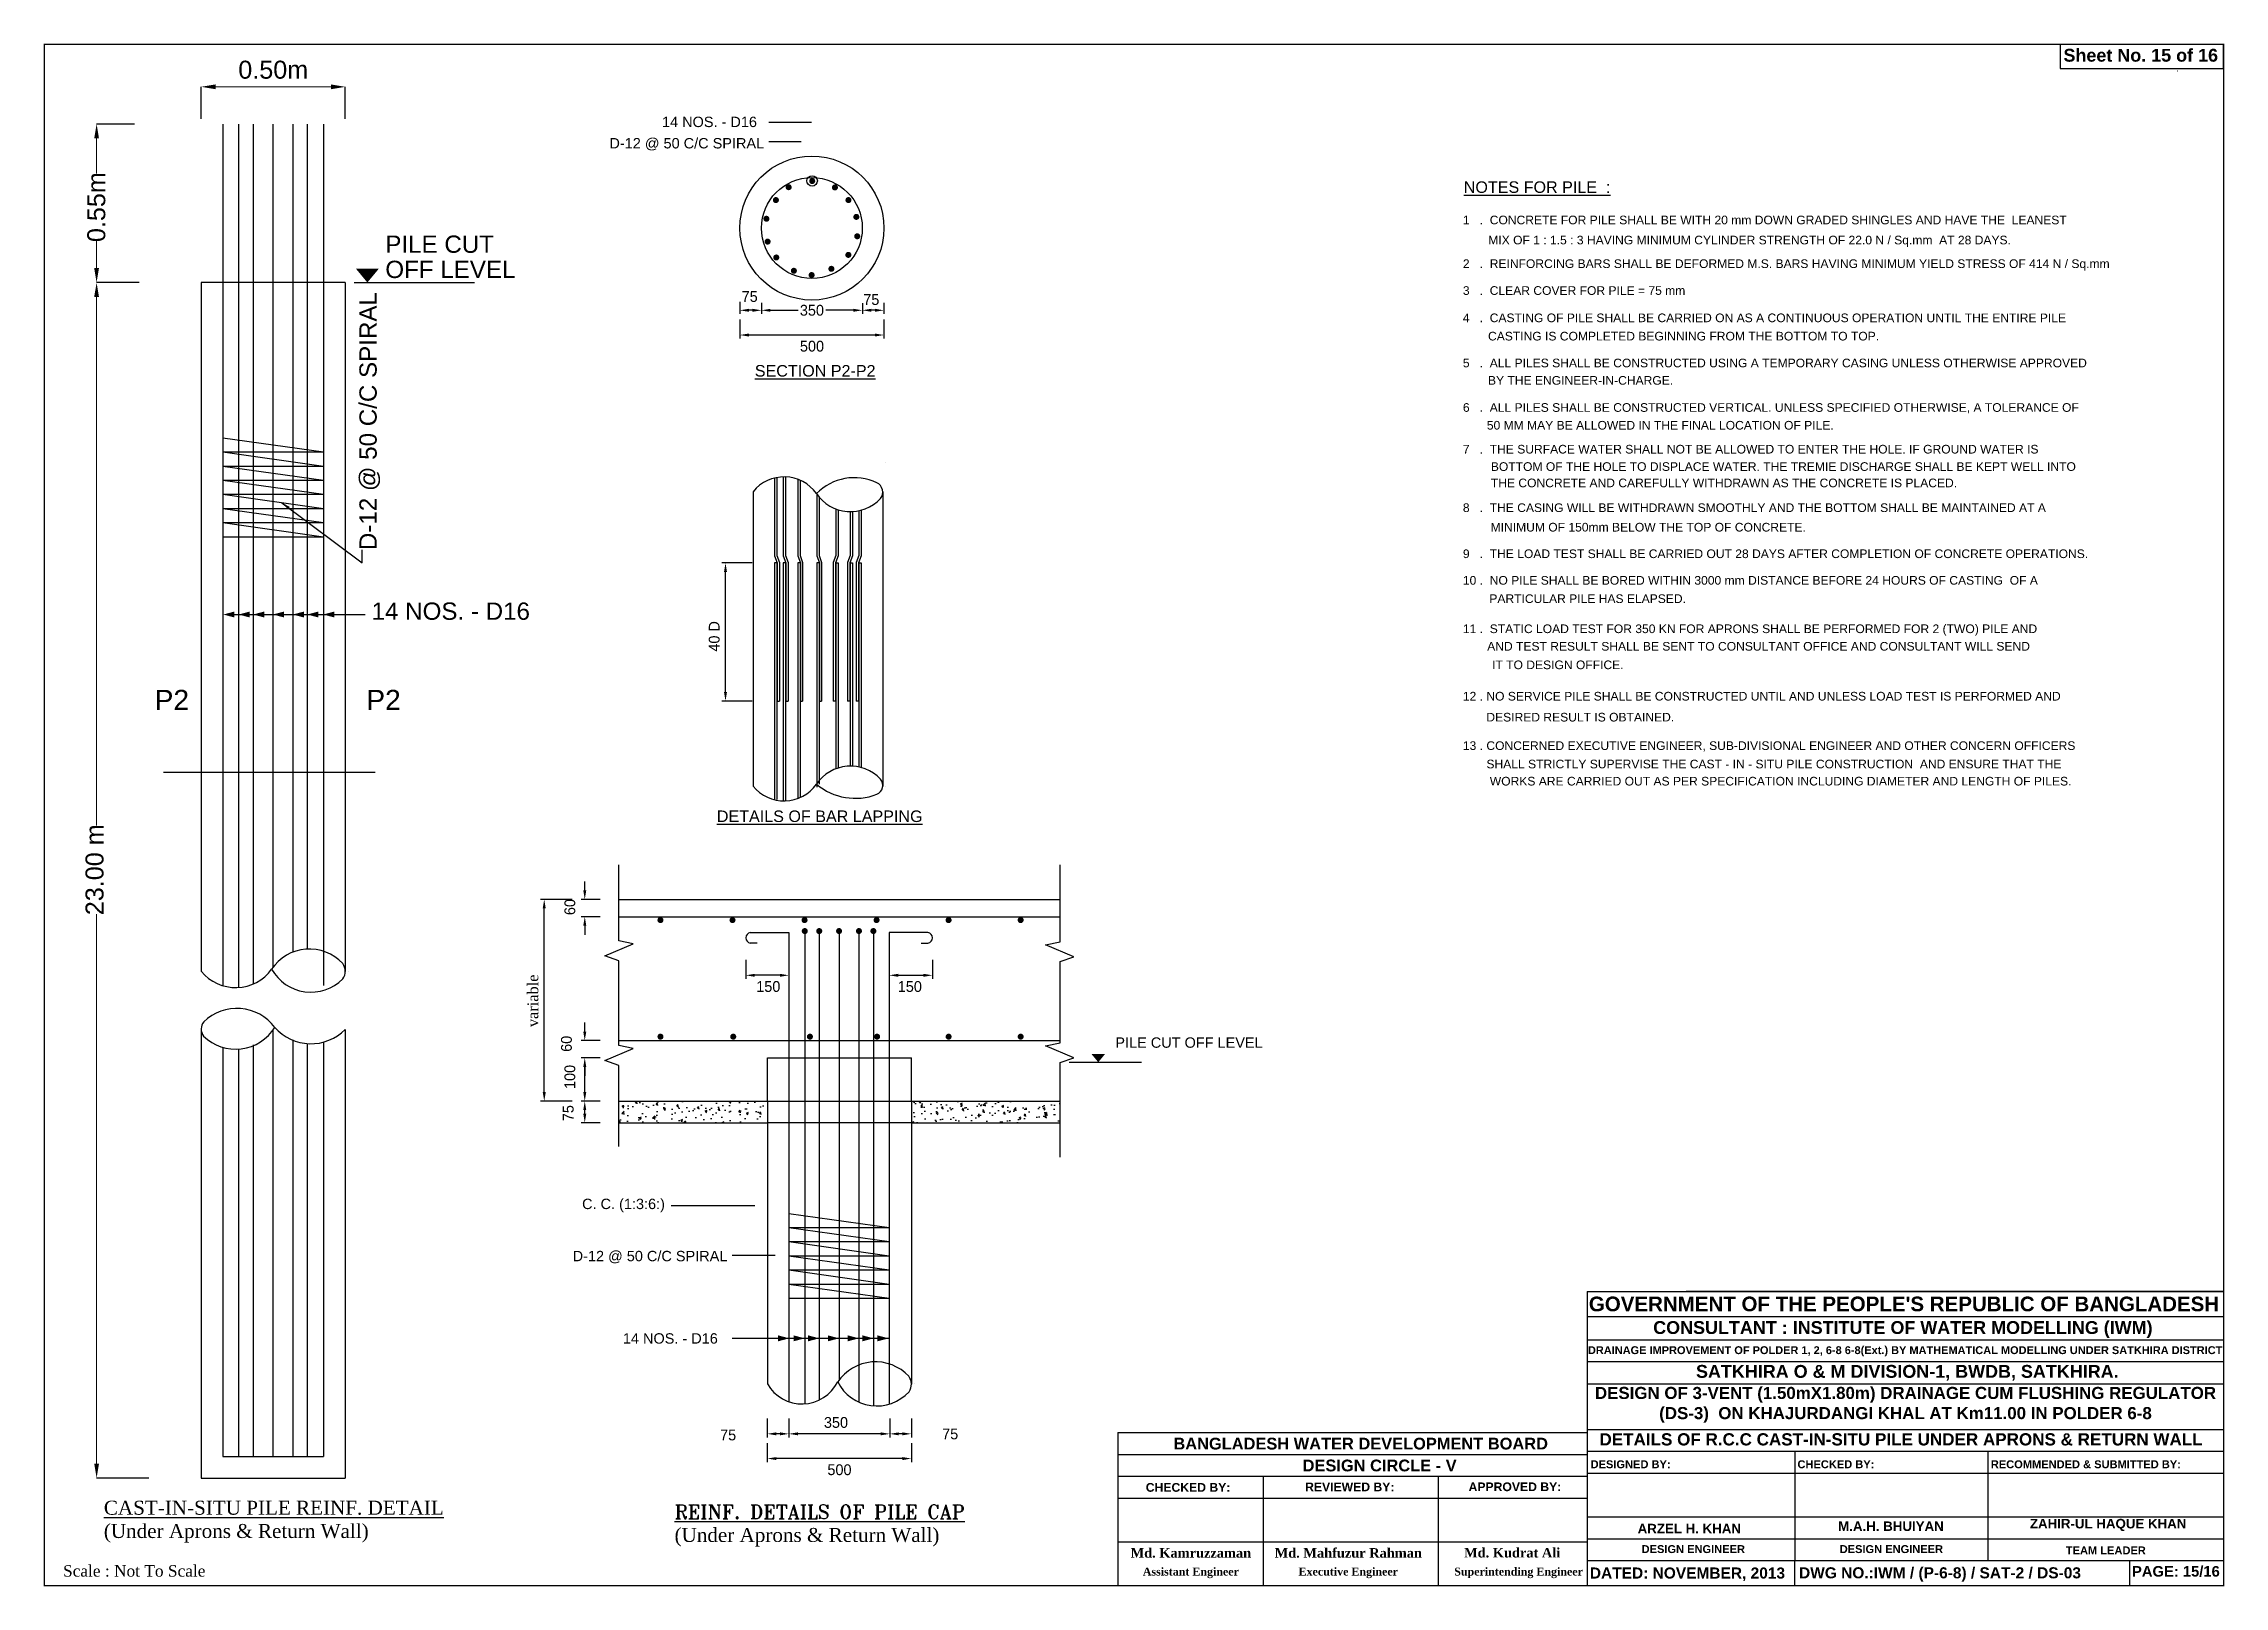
# Model space of a CAD drawing. Extents: x -377620 to 406987, y -326460 to -226264.
# Drawn here: x 23680 to 84228, y -326460 to -283632 of the extents above; entities that cross this region are included whole.
import ezdxf

# ---------------------------------------------------------------- set-up
doc = ezdxf.new("R2010")
doc.units = 0
doc.header["$LTSCALE"] = 300
doc.header["$MEASUREMENT"] = 0
doc.layers.get('DEFPOINTS').update_dxf_attribs({"linetype": 'CONTINUOUS'})
doc.layers.add('Left Bank Profile', color=7, linetype='CONTINUOUS', lineweight=25)
doc.layers.add('LINE', color=7, linetype='CONTINUOUS')
doc.styles.add('Arial-20', font='arial.ttf')
doc.styles.add('BIG', font='ROMANT.SHX')
doc.dimstyles.new('3', dxfattribs={"dimtxt": 225, "dimasz": 350, "dimexe": 100, "dimexo": 25, "dimgap": 9, "dimtad": 0, "dimdec": 0, "dimzin": 0, "dimdsep": 46, "dimtxsty": 'Standard', "dimcen": 0, "dimclrd": 5, "dimclre": 6, "dimclrt": 256, "dimadec": 0, "dimazin": 0, "dimtfac": 1, "dimtdec": 0, "dimtofl": 0, "dimtmove": 2, "dimatfit": 3, "dimfxl": 1, "dimtolj": 1, "dimtzin": 0, "dimarcsym": 0})
doc.dimstyles.new('Arial-20', dxfattribs={"dimtxt": 0.05, "dimasz": 0.05, "dimexe": 0.04, "dimexo": 0.02, "dimgap": 0.03, "dimtad": 2, "dimdec": 0, "dimlfac": 1000, "dimzin": 0, "dimdsep": 46, "dimtxsty": 'Arial-20', "dimcen": 0.02, "dimclrt": 256, "dimadec": 0, "dimazin": 0, "dimtfac": 1, "dimtdec": 0, "dimtmove": 2, "dimatfit": 3, "dimfxl": 0.12, "dimtolj": 1, "dimtzin": 0, "dimarcsym": 0})

msp = doc.modelspace()

# ---------------------------------------------------------------- texts
at = {"layer": 'Left Bank Profile', "attachment_point": 8}
for s, insert, char_height, width in [('{\\fArial|b1|i0|c0|p34;DESIGN OF 3-VENT (1.50mX1.80m) DRAINAGE CUM FLUSHING REGULATOR  (DS-3)  ON KHAJURDANGI KHAL AT Km11.00 IN POLDER 6-8}', (75373.6014, -321918.8883), 335.636531, 17395.981535), ('{\\fArial|b1|i0|c0|p34;ARZEL H. KHAN}', (69371.8178, -324987.778), 264.093644, 27152.56831)]:
    msp.add_mtext(s, dxfattribs=dict(at, insert=insert, char_height=char_height, width=width))
at = {"layer": 'LINE', "color": 7, "style": 'Arial-20'}
for s, height, p in [('14 NOS. - D16', 287.796303, (40849.1154, -285948.0606)), ('D-12 @ 50 C/C SPIRAL', 287.796303, (39389.1332, -286540.8756)), ('%%UNOTES FOR PILE  :', 320, (63109.1209, -287775.3173)), ('1   .  CONCRETE FOR PILE SHALL BE WITH 20 mm DOWN GRADED SHINGLES AND HAVE THE  LEANEST ', 240, (63084.7679, -288647.7181)), ('PILE CUT ', 480, (33166.6937, -289439.0038)), ('  MIX OF 1 : 1.5 : 3 HAVING MINIMUM CYLINDER STRENGTH OF 22.0 N / Sq.mm  AT 28 DAYS.', 240, (63603.7679, -289204.7181)), ('OFF LEVEL', 480, (33166.6937, -290139.0038)), ('2   .  REINFORCING BARS SHALL BE DEFORMED M.S. BARS HAVING MINIMUM YIELD STRESS OF 414 N / Sq.mm', 240, (63084.7679, -289860.6916)), ('3   .  CLEAR COVER FOR PILE = 75 mm', 240, (63084.7679, -290606.3966)), ('4   .  CASTING OF PILE SHALL BE CARRIED ON AS A CONTINUOUS OPERATION UNTIL THE ENTIRE PILE ', 240, (63084.7679, -291364.4885)), (' CASTING IS COMPLETED BEGINNING FROM THE BOTTOM TO TOP.', 240, (63689.7679, -291872.4885)), ('5   .  ALL PILES SHALL BE CONSTRUCTED USING A TEMPORARY CASING UNLESS OTHERWISE APPROVED ', 240, (63084.7679, -292617.5543)), (' BY THE ENGINEER-IN-CHARGE.', 240, (63688.7679, -293100.5543)), ('6   .  ALL PILES SHALL BE CONSTRUCTED VERTICAL. UNLESS SPECIFIED OTHERWISE, A TOLERANCE OF ', 240, (63084.7679, -293853.3123)), (' 50 MM MAY BE ALLOWED IN THE FINAL LOCATION OF PILE.', 240, (63656.7679, -294346.3123)), ('7   .  THE SURFACE WATER SHALL NOT BE ALLOWED TO ENTER THE HOLE. IF GROUND WATER IS ', 240, (63084.7679, -295010.7384)), ('BOTTOM OF THE HOLE TO DISPLACE WATER. THE TREMIE DISCHARGE SHALL BE KEPT WELL INTO', 240, (63861.8285, -295493.1026)), ('THE CONCRETE AND CAREFULLY WITHDRAWN AS THE CONCRETE IS PLACED.', 240, (63861.8285, -295947.1026)), ('8   .  THE CASING WILL BE WITHDRAWN SMOOTHLY AND THE BOTTOM SHALL BE MAINTAINED AT A ', 240, (63084.7679, -296634.9474)), (' MINIMUM OF 150mm BELOW THE TOP OF CONCRETE.', 240, (63761.7679, -297175.9474)), ('9   .  THE LOAD TEST SHALL BE CARRIED OUT 28 DAYS AFTER COMPLETION OF CONCRETE OPERATIONS.', 240, (63084.7679, -297913.419)), ('10 .  NO PILE SHALL BE BORED WITHIN 3000 mm DISTANCE BEFORE 24 HOURS OF CASTING  OF A ', 240, (63084.7679, -298651.819)), ('PARTICULAR PILE HAS ELAPSED. ', 240, (63819.7679, -299160.819)), ('14 NOS. - D16', 480, (32785.5845, -299626.7198)), ('11 .  STATIC LOAD TEST FOR 350 KN FOR APRONS SHALL BE PERFORMED FOR 2 (TWO) PILE AND ', 240, (63084.7679, -299996.3435)), ('AND TEST RESULT SHALL BE SENT TO CONSULTANT OFFICE AND CONSULTANT WILL SEND ', 240, (63759.7679, -300482.3435)), (' IT TO DESIGN OFFICE.', 240, (63802.8285, -300997.3841)), ('P2', 560, (26761.6145, -302131.5932)), ('P2', 560, (32638.5718, -302131.5932)), ('12 . NO SERVICE PILE SHALL BE CONSTRUCTED UNTIL AND UNLESS LOAD TEST IS PERFORMED AND ', 240, (63084.7679, -301868.0561)), (' DESIRED RESULT IS OBTAINED.', 240, (63642.7679, -302450.0561)), ('13 . CONCERNED EXECUTIVE ENGINEER, SUB-DIVISIONAL ENGINEER AND OTHER CONCERN OFFICERS ', 240, (63084.7679, -303240.5648)), ('SHALL STRICTLY SUPERVISE THE CAST - IN - SITU PILE CONSTRUCTION  AND ENSURE THAT THE ', 240, (63738.9623, -303750.8988)), (' WORKS ARE CARRIED OUT AS PER SPECIFICATION INCLUDING DIAMETER AND LENGTH OF PILES.', 240, (63738.9623, -304226.8988)), ('PILE CUT OFF LEVEL', 288, (53435.3828, -311507.4666)), ('C. C. (1:3:6:)', 287.796303, (38629.6895, -315986.4103)), ('D-12 @ 50 C/C SPIRAL', 287.796303, (38368.5385, -317434.0461)), ('14 NOS. - D16', 287.796303, (39762.4379, -319720.707))]:
    msp.add_text(s, height=height, dxfattribs=at).set_placement(p)
msp.add_text('D-12 @ 50 C/C SPIRAL', height=480, rotation=90, dxfattribs=at).set_placement((32927.3137, -297692.6403))
at = {"layer": 'LINE', "color": 7}
for s, insert, char_height, width, attachment_point in [('{\\fArial|b1|i0|c0|p34;Sheet No. 15 of 16}', (81905.4892, -284138.0576), 356.60793, 18855.950215, 8), ("{\\fArial|b1|i0|c0|p34;\\H0.8x;GOVERNMENT OF THE PEOPLE'S REPUBLIC OF BANGLADESH}", (75331.9859, -318828.7937), 509.4399, 18855.950215, 8), ('{\\fArial|b1|i0|c0|p34;\\H1.094x;CONSULTANT : INSTITUTE OF WATER MODELLING (IWM)}', (75300.9859, -319560.519), 326.041536, 18855.950215, 8), ('{\\fArial|b1|i0|c0|p34;DRAINAGE IMPROVEMENT OF POLDER 1, 2, 6-8 6-8(Ext.) BY MATHEMATICAL MODELLING UNDER SATKHIRA DISTRICT}', (75363.5189, -320077.8869), 218.2440533, 18353.970731, 8), ('{\\fArial|b1|i0|c0|p34;SATKHIRA O & M DIVISION-1, BWDB, SATKHIRA.}', (75424.2378, -320750.4667), 356.60793, 18855.950215, 8), ('{\\fArial|b1|i0|c0|p34;BANGLADESH WATER DEVELOPMENT BOARD}', (60247.6773, -322664.6494), 326.041536, 18855.950215, 8), ('{\\fArial|b1|i0|c0|p34;DETAILS OF R.C.C CAST-IN-SITU PILE UNDER APRONS & RETURN WALL}', (75250.2648, -322552.5548), 338.777534, 17913.152704, 8), ('{\\fArial|b1|i0|c0|p34;DESIGN CIRCLE - V}', (60773.6773, -323271.5942), 326.041536, 18855.950215, 8), ('{\\fArial|b1|i0|c0|p34;DESIGNED BY:}', (67741.1473, -323183.6321), 220.078037, 22627.140258, 8), ('{\\fArial|b1|i0|c0|p34;CHECKED BY:}', (73442.1473, -323183.6321), 220.078037, 22627.140258, 8), ('{\\fArial|b1|i0|c0|p34;RECOMMENDED & SUBMITTED BY:}', (80381.1473, -323183.6321), 220.078037, 22627.140258, 8), ('{\\fArial|b1|i0|c0|p34;CHECKED BY:}', (55454.9584, -323837.2324), 242.085841, 24889.854284, 8), ('{\\fArial|b1|i0|c0|p34;REVIEWED BY:}', (59944.2183, -323820.026), 242.085841, 24889.854284, 8), ('{\\fArial|b1|i0|c0|p34;APPROVED BY:}', (64529.8096, -323820.0243), 242.085841, 24889.854284, 8), ('{\\fArial|b1|i0|c0|p34;M.A.H. BHUIYAN}', (74970.1063, -324925.8207), 264.093644, 27152.56831, 8), ('{\\fArial|b1|i0|c0|p34;ZAHIR-UL HAQUE KHAN}', (81000.1063, -324925.8207), 264.093644, 27152.56831, 8), ('{\\fTimes New Roman|b1|i0|c0|p18;Md. Kamruzzaman}', (55531.9942, -325668.1678), 264.093644, 27152.56831, 8), ('{\\fTimes New Roman|b1|i0|c0|p18;Md. Mahfuzur Rahman}', (59902.9942, -325668.1678), 264.093644, 27152.56831, 8), ('{\\fTimes New Roman|b1|i0|c0|p18;Md. Kudrat Ali}', (64452.8612, -325663.1678), 264.093644, 27152.56831, 8), ('{\\fArial|b1|i0|c0|p34;DESIGN ENGINEER}', (69482.1473, -325538.6321), 220.078037, 22627.140258, 8), ('{\\fArial|b1|i0|c0|p34;DESIGN ENGINEER}', (74982.1473, -325538.6321), 220.078037, 22627.140258, 8), ('{\\fArial|b1|i0|c0|p34;TEAM LEADER}', (80936.1473, -325571.6321), 220.078037, 22627.140258, 8), ('{\\fTimes New Roman|b0|i0|c0|p18;Scale : Not To Scale}', (26195.5636, -326196.3038), 318.399938, 23569.937769, 8), ('{\\fTimes New Roman|b1|i0|c0|p18;Assistant Engineer}', (55531.9942, -326233.3337), 220.078037, 22627.140258, 8), ('{\\fTimes New Roman|b1|i0|c0|p18;Executive Engineer}', (59902.9942, -326233.3337), 220.078037, 22627.140258, 8), ('{\\fTimes New Roman|b1|i0|c0|p18;Superintending Engineer}', (64630.8571, -326233.3337), 220.078037, 22627.140258, 8), ('{\\fArial|b1|i0|c0|p34;DATED: NOVEMBER, 2013}', (66610.9049, -325935.8636), 307.533087, 31618.758508, 1), ('{\\fArial|b1|i0|c0|p34;DWG NO.:IWM / (P-6-8) / SAT-2 / DS-03}', (72417.7123, -325929.8636), 307.533087, 31309.311232, 1), ('{\\fArial|b1|i0|c0|p34;   PAGE: 15/16}', (81320.6707, -325895.8073), 293.437383, 30169.520344, 1)]:
    msp.add_mtext(s, dxfattribs=dict(at, insert=insert, char_height=char_height, width=width, attachment_point=attachment_point))
at = {"layer": 'LINE', "color": 7, "char_height": 320, "attachment_point": 9, "style": 'Arial-20'}
for s, insert, width in [('{\\LSECTION P2-P2}', (46778.2, -292879.0079), 4646.076683), ('{\\LDETAILS OF BAR LAPPING}', (48084.4349, -305245.0679), 6198.729011)]:
    msp.add_mtext(s, dxfattribs=dict(at, insert=insert, width=width))
at = {"layer": 'LINE', "char_height": 387.828, "width": 9562.226123, "attachment_point": 7, "style": 'BIG'}
for s, insert in [('{\\fTimes New Roman|b0|i0|c0|p18;\\LCAST-IN-SITU PILE REINF. DETAIL\\l (Under Aprons & Return Wall)}', (25351.7739, -325242.7578)), ('{\\LREINF. DETAILS OF PILE CAP \\fTimes New Roman|b0|i0|c0|p18;\\l\\C256;(Under Aprons & Return Wall)}', (41197.6039, -325353.2299))]:
    msp.add_mtext(s, dxfattribs=dict(at, insert=insert))

# ---------------------------------------------------------------- blocks, each defined once
blk = doc.blocks.new('*D738')
at = {"layer": 'DEFPOINTS', "color": 0}
for p in [(26332, -290264), (25151, -323454), (26603, -323454)]:
    blk.add_point(p, dxfattribs=at)
at = {"layer": 'LINE', "color": 0, "lineweight": -2}
for p, q in [((26332, -290264), (25151, -290264)), ((26603, -323454), (25151, -323454))]:
    blk.add_line(p, q, dxfattribs=at)
at = {"layer": 'LINE', "color": 0, "lineweight": 9}
for p, q in [((25151, -290664), (25151, -305336)), ((25151, -323054), (25151, -307795))]:
    blk.add_line(p, q, dxfattribs=at)
at = {"layer": 'LINE', "color": 0}
for points in [[(25084, -290664), (25217, -290664), (25151, -290264)], [(25084, -323054), (25217, -323054), (25151, -323454)]]:
    blk.add_solid(points, dxfattribs=at)
at = {"layer": 'LINE', "insert": (25096, -306566), "char_height": 500, "attachment_point": 5, "rotation": 90, "style": 'Arial-20'}
blk.add_mtext('\\A1;23.00 m', dxfattribs=at)
blk = doc.blocks.new('*D739')
at = {"layer": 'DEFPOINTS', "color": 0}
for p in [(32055, -284831), (28055, -285721), (32055, -285721)]:
    blk.add_point(p, dxfattribs=at)
at = {"layer": 'LINE', "color": 0, "lineweight": -2}
for p, q in [((28055, -285721), (28055, -284831)), ((32055, -285721), (32055, -284831))]:
    blk.add_line(p, q, dxfattribs=at)
at = {"layer": 'LINE', "color": 0, "lineweight": 9}
blk.add_line((28455, -284831), (31655, -284831), dxfattribs=at)
at = {"layer": 'LINE', "color": 0}
for points in [[(28455, -284764), (28455, -284898), (28055, -284831)], [(31655, -284764), (31655, -284898), (32055, -284831)]]:
    blk.add_solid(points, dxfattribs=at)
at = {"layer": 'LINE', "insert": (30055, -284359), "char_height": 500, "attachment_point": 5, "style": 'Arial-20'}
blk.add_mtext('\\A1;0.50m', dxfattribs=at)
blk = doc.blocks.new('*D740')
at = {"layer": 'DEFPOINTS', "color": 0}
for p in [(25151, -285864), (26206, -285864), (26206, -290264)]:
    blk.add_point(p, dxfattribs=at)
at = {"layer": 'LINE', "color": 0, "lineweight": -2}
for p, q in [((26206, -285864), (25151, -285864)), ((26206, -290264), (25151, -290264))]:
    blk.add_line(p, q, dxfattribs=at)
at = {"layer": 'LINE', "color": 0, "lineweight": 9}
for p, q in [((25151, -286264), (25151, -287237)), ((25151, -289864), (25151, -289104))]:
    blk.add_line(p, q, dxfattribs=at)
at = {"layer": 'LINE', "color": 0}
for points in [[(25084, -286264), (25217, -286264), (25151, -285864)], [(25084, -289864), (25217, -289864), (25151, -290264)]]:
    blk.add_solid(points, dxfattribs=at)
at = {"layer": 'LINE', "insert": (25145, -288171), "char_height": 500, "attachment_point": 5, "rotation": 90, "style": 'Arial-20'}
blk.add_mtext('\\A1;0.55m', dxfattribs=at)
blk = doc.blocks.new('*D741')
at = {"layer": 'DEFPOINTS', "color": 0}
for p in [(43173, -309044), (44373, -309044), (43173, -309496)]:
    blk.add_point(p, dxfattribs=at)
at = {"layer": 'LINE', "color": 7, "lineweight": -2}
for p, q in [((43173, -309069), (43173, -309596)), ((44373, -309069), (44373, -309596)), ((44123, -309496), (43423, -309496))]:
    blk.add_line(p, q, dxfattribs=at)
at = {"layer": 'LINE', "color": 7}
for points in [[(43423, -309455), (43423, -309538), (43173, -309496)], [(44123, -309455), (44123, -309538), (44373, -309496)]]:
    blk.add_solid(points, dxfattribs=at)
at = {"layer": 'LINE', "color": 7, "insert": (43800, -309809), "char_height": 300, "attachment_point": 5}
blk.add_mtext('\\A1;150', dxfattribs=at)
blk = doc.blocks.new('*D742')
at = {"layer": 'DEFPOINTS', "color": 0}
for p in [(47157, -309044), (48357, -309044), (48357, -309496)]:
    blk.add_point(p, dxfattribs=at)
at = {"layer": 'LINE', "color": 7, "lineweight": -2}
for p, q in [((47157, -309069), (47157, -309596)), ((48357, -309069), (48357, -309596)), ((47407, -309496), (48107, -309496))]:
    blk.add_line(p, q, dxfattribs=at)
at = {"layer": 'LINE', "color": 7}
for points in [[(47407, -309455), (47407, -309538), (47157, -309496)], [(48107, -309455), (48107, -309538), (48357, -309496)]]:
    blk.add_solid(points, dxfattribs=at)
at = {"layer": 'LINE', "color": 7, "insert": (47730, -309809), "char_height": 300, "attachment_point": 5}
blk.add_mtext('\\A1;150', dxfattribs=at)
blk = doc.blocks.new('*D743')
at = {"layer": 'DEFPOINTS', "color": 0}
for p in [(38704, -312989), (39156, -312989), (39156, -313589)]:
    blk.add_point(p, dxfattribs=at)
at = {"layer": 'LINE', "color": 7, "lineweight": -2}
for p, q in [((39131, -312989), (38604, -312989)), ((39131, -313589), (38604, -313589)), ((38704, -313339), (38704, -313239))]:
    blk.add_line(p, q, dxfattribs=at)
at = {"layer": 'LINE', "color": 7}
for points in [[(38663, -313239), (38746, -313239), (38704, -312989)], [(38663, -313339), (38746, -313339), (38704, -313589)]]:
    blk.add_solid(points, dxfattribs=at)
at = {"layer": 'LINE', "color": 7, "insert": (38247, -313322), "char_height": 300, "attachment_point": 5, "rotation": 90}
blk.add_mtext('\\A1;75', dxfattribs=at)
blk = doc.blocks.new('*D744')
at = {"layer": 'DEFPOINTS', "color": 0}
for p in [(38704, -311789), (39156, -311789), (39156, -312989)]:
    blk.add_point(p, dxfattribs=at)
at = {"layer": 'LINE', "color": 7, "lineweight": -2}
for p, q in [((39131, -311789), (38604, -311789)), ((38704, -312739), (38704, -312039)), ((39131, -312989), (38604, -312989))]:
    blk.add_line(p, q, dxfattribs=at)
at = {"layer": 'LINE', "color": 7}
for points in [[(38663, -312039), (38746, -312039), (38704, -311789)], [(38663, -312739), (38746, -312739), (38704, -312989)]]:
    blk.add_solid(points, dxfattribs=at)
at = {"layer": 'LINE', "color": 7, "insert": (38292, -312318), "char_height": 300, "attachment_point": 5, "rotation": 90}
blk.add_mtext('\\A1;100', dxfattribs=at)
blk = doc.blocks.new('*D745')
at = {"layer": 'DEFPOINTS', "color": 0}
for p in [(37579, -307389), (38376, -307389), (38376, -312989)]:
    blk.add_point(p, dxfattribs=at)
at = {"layer": 'LINE', "color": 7, "lineweight": -2}
for p, q in [((38351, -307389), (37479, -307389)), ((37579, -312739), (37579, -307639)), ((38351, -312989), (37479, -312989))]:
    blk.add_line(p, q, dxfattribs=at)
at = {"layer": 'LINE', "color": 7}
for points in [[(37537, -307639), (37621, -307639), (37579, -307389)], [(37537, -312739), (37621, -312739), (37579, -312989)]]:
    blk.add_solid(points, dxfattribs=at)
at = {"layer": 'LINE', "color": 7, "insert": (37266, -310205), "char_height": 300, "attachment_point": 5, "rotation": 90}
blk.add_mtext('\\A1;{\\fTimes New Roman|b0|i0|c0|p18;variable}', dxfattribs=at)
blk = doc.blocks.new('*D746')
at = {"layer": 'DEFPOINTS', "color": 0}
for p in [(44373, -321774), (47173, -321774), (44373, -322226)]:
    blk.add_point(p, dxfattribs=at)
at = {"layer": 'LINE', "color": 7, "lineweight": -2}
for p, q in [((44373, -321799), (44373, -322326)), ((47173, -321799), (47173, -322326)), ((46923, -322226), (44623, -322226))]:
    blk.add_line(p, q, dxfattribs=at)
at = {"layer": 'LINE', "color": 7}
for points in [[(44623, -322184), (44623, -322267), (44373, -322226)], [(46923, -322184), (46923, -322267), (47173, -322226)]]:
    blk.add_solid(points, dxfattribs=at)
at = {"layer": 'LINE', "color": 7, "insert": (45679, -321912), "char_height": 300, "attachment_point": 5}
blk.add_mtext('\\A1;350', dxfattribs=at)
blk = doc.blocks.new('*D747')
at = {"layer": 'DEFPOINTS', "color": 0}
for p in [(43773, -321774), (44373, -321774), (43773, -322226)]:
    blk.add_point(p, dxfattribs=at)
at = {"layer": 'LINE', "color": 7, "lineweight": -2}
for p, q in [((43773, -321799), (43773, -322326)), ((44373, -321799), (44373, -322326)), ((44123, -322226), (44023, -322226))]:
    blk.add_line(p, q, dxfattribs=at)
at = {"layer": 'LINE', "color": 7}
for points in [[(44023, -322184), (44023, -322267), (43773, -322226)], [(44123, -322184), (44123, -322267), (44373, -322226)]]:
    blk.add_solid(points, dxfattribs=at)
at = {"layer": 'LINE', "color": 7, "insert": (42685, -322259), "char_height": 300, "attachment_point": 5}
blk.add_mtext('\\A1;75', dxfattribs=at)
blk = doc.blocks.new('*D748')
at = {"layer": 'DEFPOINTS', "color": 0}
for p in [(47173, -321774), (47773, -321774), (47173, -322226)]:
    blk.add_point(p, dxfattribs=at)
at = {"layer": 'LINE', "color": 7, "lineweight": -2}
for p, q in [((47173, -321799), (47173, -322326)), ((47773, -321799), (47773, -322326)), ((47523, -322226), (47423, -322226))]:
    blk.add_line(p, q, dxfattribs=at)
at = {"layer": 'LINE', "color": 7}
for points in [[(47423, -322184), (47423, -322267), (47173, -322226)], [(47523, -322184), (47523, -322267), (47773, -322226)]]:
    blk.add_solid(points, dxfattribs=at)
at = {"layer": 'LINE', "color": 7, "insert": (48850, -322230), "char_height": 300, "attachment_point": 5}
blk.add_mtext('\\A1;75', dxfattribs=at)
blk = doc.blocks.new('*D749')
at = {"layer": 'DEFPOINTS', "color": 0}
for p in [(43773, -322460), (47773, -322460), (43773, -322912)]:
    blk.add_point(p, dxfattribs=at)
at = {"layer": 'LINE', "color": 7, "lineweight": -2}
for p, q in [((43773, -322485), (43773, -323012)), ((47773, -322485), (47773, -323012)), ((47523, -322912), (44023, -322912))]:
    blk.add_line(p, q, dxfattribs=at)
at = {"layer": 'LINE', "color": 7}
for points in [[(44023, -322871), (44023, -322954), (43773, -322912)], [(47523, -322871), (47523, -322954), (47773, -322912)]]:
    blk.add_solid(points, dxfattribs=at)
at = {"layer": 'LINE', "color": 7, "insert": (45776, -323224), "char_height": 300, "attachment_point": 5}
blk.add_mtext('\\A1;500', dxfattribs=at)
blk = doc.blocks.new('*D750')
at = {"layer": 'DEFPOINTS', "color": 0}
for p in [(38704, -307389), (39156, -307389), (39156, -307869)]:
    blk.add_point(p, dxfattribs=at)
at = {"layer": 'LINE', "color": 7, "lineweight": -2}
for p, q in [((38704, -307139), (38704, -306889)), ((39131, -307389), (38604, -307389)), ((39131, -307869), (38604, -307869)), ((38704, -308119), (38704, -308369))]:
    blk.add_line(p, q, dxfattribs=at)
at = {"layer": 'LINE', "color": 7}
for points in [[(38663, -307139), (38746, -307139), (38704, -307389)], [(38663, -308119), (38746, -308119), (38704, -307869)]]:
    blk.add_solid(points, dxfattribs=at)
at = {"layer": 'LINE', "color": 7, "insert": (38292, -307602), "char_height": 300, "attachment_point": 5, "rotation": 90}
blk.add_mtext('\\A1;60', dxfattribs=at)
blk = doc.blocks.new('*D751')
at = {"layer": 'DEFPOINTS', "color": 0}
for p in [(38704, -311309), (39156, -311309), (39156, -311789)]:
    blk.add_point(p, dxfattribs=at)
at = {"layer": 'LINE', "color": 7, "lineweight": -2}
for p, q in [((38704, -311059), (38704, -310809)), ((39131, -311309), (38604, -311309)), ((39131, -311789), (38604, -311789)), ((38704, -312039), (38704, -312289))]:
    blk.add_line(p, q, dxfattribs=at)
at = {"layer": 'LINE', "color": 7}
for points in [[(38663, -311059), (38746, -311059), (38704, -311309)], [(38663, -312039), (38746, -312039), (38704, -311789)]]:
    blk.add_solid(points, dxfattribs=at)
at = {"layer": 'LINE', "color": 7, "insert": (38197, -311398), "char_height": 300, "attachment_point": 5, "rotation": 90}
blk.add_mtext('\\A1;60', dxfattribs=at)
blk = doc.blocks.new('*D752')
at = {"layer": 'DEFPOINTS', "color": 0}
for p in [(43611, -290803), (43611, -291035), (46411, -290815)]:
    blk.add_point(p, dxfattribs=at)
at = {"layer": 'LINE', "color": 7, "lineweight": -2}
for p, q in [((43611, -290828), (43611, -291135)), ((43861, -291035), (44627, -291035)), ((46161, -291035), (45395, -291035)), ((46411, -290840), (46411, -291135))]:
    blk.add_line(p, q, dxfattribs=at)
at = {"layer": 'LINE', "color": 7}
for points in [[(43861, -290993), (43861, -291076), (43611, -291035)], [(46161, -290993), (46161, -291076), (46411, -291035)]]:
    blk.add_solid(points, dxfattribs=at)
at = {"layer": 'LINE', "color": 7, "insert": (45011, -291035), "char_height": 300, "attachment_point": 5}
blk.add_mtext('\\A1;350', dxfattribs=at)
blk = doc.blocks.new('*D753')
at = {"layer": 'DEFPOINTS', "color": 0}
for p in [(43011, -290778), (43011, -291035), (43611, -290803)]:
    blk.add_point(p, dxfattribs=at)
at = {"layer": 'LINE', "color": 7, "lineweight": -2}
for p, q in [((43011, -290803), (43011, -291135)), ((43361, -291035), (43261, -291035)), ((43611, -290828), (43611, -291135))]:
    blk.add_line(p, q, dxfattribs=at)
at = {"layer": 'LINE', "color": 7}
for points in [[(43261, -290993), (43261, -291076), (43011, -291035)], [(43361, -290993), (43361, -291076), (43611, -291035)]]:
    blk.add_solid(points, dxfattribs=at)
at = {"layer": 'LINE', "color": 7, "insert": (43284, -290654), "char_height": 300, "attachment_point": 5}
blk.add_mtext('\\A1;75', dxfattribs=at)
blk = doc.blocks.new('*D754')
at = {"layer": 'DEFPOINTS', "color": 0}
for p in [(46411, -290815), (46411, -291035), (47011, -290803)]:
    blk.add_point(p, dxfattribs=at)
at = {"layer": 'LINE', "color": 7, "lineweight": -2}
for p, q in [((46411, -290840), (46411, -291135)), ((46761, -291035), (46661, -291035)), ((47011, -290828), (47011, -291135))]:
    blk.add_line(p, q, dxfattribs=at)
at = {"layer": 'LINE', "color": 7}
for points in [[(46661, -290993), (46661, -291076), (46411, -291035)], [(46761, -290993), (46761, -291076), (47011, -291035)]]:
    blk.add_solid(points, dxfattribs=at)
at = {"layer": 'LINE', "color": 7, "insert": (46660, -290739), "char_height": 300, "attachment_point": 5}
blk.add_mtext('\\A1;75', dxfattribs=at)
blk = doc.blocks.new('*D755')
at = {"layer": 'DEFPOINTS', "color": 0}
for p in [(43011, -291269), (43011, -291721), (47011, -291269)]:
    blk.add_point(p, dxfattribs=at)
at = {"layer": 'LINE', "color": 7, "lineweight": -2}
for p, q in [((43011, -291294), (43011, -291821)), ((46761, -291721), (43261, -291721)), ((47011, -291294), (47011, -291821))]:
    blk.add_line(p, q, dxfattribs=at)
at = {"layer": 'LINE', "color": 7}
for points in [[(43261, -291680), (43261, -291763), (43011, -291721)], [(46761, -291680), (46761, -291763), (47011, -291721)]]:
    blk.add_solid(points, dxfattribs=at)
at = {"layer": 'LINE', "color": 7, "insert": (45013, -292033), "char_height": 300, "attachment_point": 5}
blk.add_mtext('\\A1;500', dxfattribs=at)
blk = doc.blocks.new('*D756')
at = {"layer": 'DEFPOINTS', "color": 0}
for p in [(42612, -298050), (43377, -298050), (43377, -301884)]:
    blk.add_point(p, dxfattribs=at)
at = {"layer": 'LINE', "color": 7, "lineweight": -2}
for p, q in [((43352, -298050), (42512, -298050)), ((42612, -301634), (42612, -298300)), ((43352, -301884), (42512, -301884))]:
    blk.add_line(p, q, dxfattribs=at)
at = {"layer": 'LINE', "color": 7}
for points in [[(42570, -298300), (42653, -298300), (42612, -298050)], [(42570, -301634), (42653, -301634), (42612, -301884)]]:
    blk.add_solid(points, dxfattribs=at)
at = {"layer": 'LINE', "color": 7, "insert": (42300, -300087), "char_height": 300, "attachment_point": 5, "rotation": 90}
blk.add_mtext('\\A1;40 D', dxfattribs=at)

# ---------------------------------------------------------------- dimensions: what is measured, and where the dimension line sits
at = {"layer": 'LINE'}
dim = msp.add_linear_dim(base=(32054.6034, -284831.1303), p1=(28054.6034, -285720.7348), p2=(32054.6034, -285720.7348), text='0.50m', dimstyle='Arial-20', override={"dimtxt": 500, "dimasz": 400, "dimlwd": 9}, dxfattribs=at)
dim.commit()
dim.dimension.update_dxf_attribs({"geometry": '*D739', "text_midpoint": (30054.6034, -284359), "dimtype": 160})
for base, p1, p2, angle, text, picture, middle in [((25150.7107, -285863.6608), (26205.9614, -290263.6608), (26205.9614, -285863.6608), 90, '0.55m', '*D740', (25144.7739, -288170.5601)), ((25150.6707, -323453.9835), (26332.4009, -290263.6608), (26602.6071, -323453.9835), 270, '23.00 m', '*D738', (25095.7739, -306565.5601))]:
    dim = msp.add_linear_dim(base=base, p1=p1, p2=p2, angle=angle, text=text, dimstyle='Arial-20', override={"dimtxt": 500, "dimasz": 400, "dimlwd": 9}, dxfattribs=at)
    dim.commit()
    dim.dimension.update_dxf_attribs({"geometry": picture, "text_midpoint": middle, "dimtype": 160})
at = {"layer": 'LINE', "color": 7}
for base, p1, p2, text, picture, middle in [((43010.7739, -291034.6203), (43610.7739, -290803), (43010.7739, -290778), '75', '*D753', (43284.2, -290654)), ((46410.7739, -291034.6203), (47010.7739, -290803), (46410.7739, -290815), '75', '*D754', (46660.2, -290739)), ((43010.7739, -291721.2765), (47010.7739, -291269.2163), (43010.7739, -291269.2163), '500', '*D755', (45013.4744, -292033.2492)), ((43173.4188, -309496.3552), (44373.4188, -309044.295), (43173.4188, -309044.295), '150', '*D741', (43799.9907, -309808.8424)), ((43773.4188, -322225.6995), (44373.4188, -321773.6393), (43773.4188, -321773.6393), '75', '*D747', (42684.7739, -322258.5601)), ((44373.4188, -322225.6995), (47173.4188, -321773.6393), (44373.4188, -321773.6393), '350', '*D746', (45678.7739, -321911.5601)), ((47173.4188, -322225.6995), (47773.4188, -321773.6393), (47173.4188, -321773.6393), '75', '*D748', (48849.7739, -322229.5601)), ((43773.4188, -322912.3557), (47773.4188, -322460.2955), (43773.4188, -322460.2955), '500', '*D749', (45776.1193, -323224.3284))]:
    dim = msp.add_linear_dim(base=base, p1=p1, p2=p2, text=text, dimstyle='3', override={"dimtxt": 300, "dimasz": 250, "dimclrd": 7, "dimclre": 7, "dimclrt": 7}, dxfattribs=at)
    dim.commit()
    dim.dimension.update_dxf_attribs({"geometry": picture, "text_midpoint": middle, "dimtype": 160})
dim = msp.add_linear_dim(base=(43610.7739, -291034.6203), p1=(46410.7739, -290815), p2=(43610.7739, -290803), text='350', dimstyle='3', override={"dimtxt": 300, "dimasz": 250, "dimclrd": 7, "dimclre": 7, "dimclrt": 7}, dxfattribs=at)
dim.commit()
dim.dimension.update_dxf_attribs({"geometry": '*D752', "text_midpoint": (45010.7739, -291034.6203)})
for base, p1, p2, angle, text, picture, middle in [((42611.5581, -298049.956), (43376.6832, -301884.188), (43376.6832, -298049.956), 270, '40 D', '*D756', (42299.5854, -300086.8885)), ((38704.2619, -307388.6608), (39156.322, -307868.6608), (39156.322, -307388.6608), 270, '60', '*D750', (38292.2099, -307601.725)), ((37578.858, -307388.6608), (38376.1035, -312988.6608), (38376.1035, -307388.6608), 270, '{\\fTimes New Roman|b0|i0|c0|p18;variable}', '*D745', (37266.3708, -310205.1518)), ((48356.7892, -309496.3552), (47156.7892, -309044.295), (48356.7892, -309044.295), 180, '150', '*D742', (47730.2173, -309808.8424)), ((38704.2619, -311308.6608), (39156.322, -311788.6608), (39156.322, -311308.6608), 270, '60', '*D751', (38196.7739, -311397.5601)), ((38704.2619, -311788.6608), (39156.322, -312988.6608), (39156.322, -311788.6608), 270, '100', '*D744', (38292.2099, -312317.571)), ((38704.2619, -312988.6608), (39156.322, -313588.6608), (39156.322, -312988.6608), 270, '75', '*D743', (38246.7739, -313321.5601))]:
    dim = msp.add_linear_dim(base=base, p1=p1, p2=p2, angle=angle, text=text, dimstyle='3', override={"dimtxt": 300, "dimasz": 250, "dimclrd": 7, "dimclre": 7, "dimclrt": 7}, dxfattribs=at)
    dim.commit()
    dim.dimension.update_dxf_attribs({"geometry": picture, "text_midpoint": middle, "dimtype": 160})

# ---------------------------------------------------------------- hatches: boundary and pattern name
at = {"layer": 'LINE'}
h = msp.add_hatch(dxfattribs=at)
h.set_pattern_fill('AR-CONC', scale=80, style=0)
h.set_pattern_definition([(50, (-32494571.86, 9219317.97), (573.808146, -50.201708), [60, -660]), (355, (-32494571.86, 9219318), (-111.001067, 601.753707), [48, -528]), (100.4514, (-32494524.04, 9219313.8), (462.807505, 551.551634), [50.992152, -560.91369]), (46.1842, (-32494571.86, 9219478), (853.792839, -132.415211), [90, -990]), (96.6356, (-32494500.7, 9219466.9), (747.730164, 779.294297), [76.48823, -841.3704]), (351.1842, (-32494571.9, 9219478), (747.729556, 779.29488), [72, -792]), (21, (-32494491.86, 9219437.97), (477.525642, -322.0951125), [60, -660]), (326, (-32494491.86, 9219438), (194.652266, 580.120036), [48, -528]), (71.4514, (-32494452.06, 9219411.13), (672.178103, 258.024397), [50.992152, -560.91369]), (37.5, (-32494571.86, 9219317.97), (9.7278843, 266.3150831), [0, -521.6, 0, -536, 0, -530]), (7.5, (-32494571.86, 9219317.97), (210.45563, 315.5293695), [0, -305.6, 0, -509.6, 0, -202]), (327.5, (-32494750.26, 9219317.97), (427.057949, -18.0438974), [0, -200, 0, -624, 0, -828]), (317.5, (-32494830.26, 9219317.97), (466.5489355, 80.083986), [0, -260, 0, -414.4, 0, -588])])
h.paths.add_polyline_path([(47773.4188, -312988.6608), (47773.4188, -313588.6608), (51899.6873, -313588.6608), (51899.6873, -312988.6608)])
h.paths.add_polyline_path([(43773.4188, -313588.6608), (43773.4188, -312988.6608), (39647.1503, -312988.6608), (39647.1503, -313588.6608)])

# ---------------------------------------------------------------- linework, layer by layer
at = {"layer": 'LINE', "color": 7}
for p, q in [((28654.6034, -285863.6608), (28654.6034, -309783.6568)), ((29093.6109, -285863.6608), (29093.6109, -309833.1359)), ((29494.9736, -285863.6608), (29494.9736, -309736.8165)), ((30046.2886, -285863.6608), (30046.2886, -309286.818)), ((30046.2886, -286234.1157), (30046.2886, -309286.818)), ((30597.6037, -285863.6608), (30597.6037, -308855.3536)), ((30998.9664, -285863.6608), (30998.9664, -308769.7007)), ((31454.6034, -285863.6608), (31454.6034, -309783.6568)), ((44997.6312, -285821.6753), (43812.9051, -285821.6753)), ((44712.3653, -286356.8904), (43812.9051, -286356.8904)), ((28054.6034, -290263.6608), (28054.6034, -309383.254)), ((32054.6034, -290263.6608), (28054.6034, -290263.6608)), ((32054.6034, -290263.6608), (32054.6034, -309390.6915)), ((32304.0031, -290263.6608), (35643.0421, -290263.6608)), ((31454.6034, -294973.7085), (28654.6034, -294580.6132)), ((31454.6034, -294973.7085), (28654.6034, -294973.7085)), ((31454.6034, -295366.8039), (28654.6034, -294973.7085)), ((31454.6034, -295366.8039), (28654.6034, -295366.8039)), ((31454.6034, -295759.8992), (28654.6034, -295366.8039)), ((31454.6034, -295759.8992), (28654.6034, -295759.8992)), ((31454.6034, -296152.9946), (28654.6034, -295759.8992)), ((43376.6832, -296070.5585), (43376.6832, -304243.0711)), ((43976.6832, -295690.2922), (43976.6832, -297849.7663)), ((44040.6832, -295676.7746), (44040.6832, -297838.4943)), ((44215.6907, -295659.4062), (44215.6907, -297849.7663)), ((44279.6907, -295660.0255), (44279.6907, -297838.4943)), ((44617.0534, -295726.5943), (44617.0534, -297849.7663)), ((44681.0534, -295752.3211), (44681.0534, -297838.4943)), ((46976.6832, -296070.4031), (46976.6832, -304250.1985)), ((31454.6034, -296152.9946), (28654.6034, -296152.9946)), ((31454.6034, -296546.0899), (28654.6034, -296152.9946)), ((31454.6034, -296546.0899), (28654.6034, -296546.0899)), ((31454.6034, -296939.1852), (28654.6034, -296546.0899)), ((45144.6832, -296134.0975), (45144.6832, -297849.7663)), ((45208.6832, -296217.8484), (45208.6832, -297838.4943)), ((45672.313, -296548.3545), (45672.313, -297838.4943)), ((45736.313, -296570.7671), (45736.313, -297849.7663)), ((46073.6757, -296624.0139), (46073.6757, -297838.4943)), ((46137.6757, -296622.5993), (46137.6757, -297849.7663)), ((46312.6832, -296600.1173), (46312.6832, -297838.4943)), ((46376.6832, -296584.8477), (46376.6832, -297849.7663)), ((31454.6034, -296939.1852), (28654.6034, -296939.1852)), ((31454.6034, -297332.2806), (28654.6034, -296939.1852)), ((31454.6034, -297332.2806), (28654.6034, -297332.2806)), ((43976.6832, -297849.7663), (44049.4574, -298049.956)), ((44040.6832, -297838.4943), (44113.4574, -298038.6841)), ((44215.6907, -297849.7663), (44288.4649, -298049.956)), ((44279.6907, -297838.4943), (44352.4649, -298038.6841)), ((44617.0534, -297849.7663), (44689.8276, -298049.956)), ((44681.0534, -297838.4943), (44753.8276, -298038.6841)), ((45144.6832, -297849.7663), (45217.4574, -298049.956)), ((45208.6832, -297838.4943), (45281.4574, -298038.6841)), ((45672.313, -297838.4943), (45599.5388, -298038.6841)), ((45736.313, -297849.7663), (45663.5388, -298049.956)), ((46073.6757, -297838.4943), (46000.9014, -298038.6841)), ((46137.6757, -297849.7663), (46064.9014, -298049.956)), ((46312.6832, -297838.4943), (46239.9089, -298038.6841)), ((46376.6832, -297849.7663), (46303.9089, -298049.956)), ((43976.6832, -298049.956), (43976.6832, -304618.3352)), ((44040.6832, -298049.956), (43976.6832, -298049.956)), ((44040.6832, -298049.956), (44040.6832, -304618.3352)), ((44049.4574, -298049.956), (44049.4574, -301884.188)), ((44113.4574, -298038.6841), (44113.4574, -301884.188)), ((44215.6907, -298049.956), (44215.6907, -304653.9271)), ((44279.6907, -298049.956), (44215.6907, -298049.956)), ((44279.6907, -298049.956), (44279.6907, -304653.6041)), ((44288.4649, -298049.956), (44288.4649, -301884.188)), ((44352.4649, -298038.6841), (44352.4649, -301884.188)), ((44617.0534, -298049.956), (44617.0534, -304581.6776)), ((44681.0534, -298049.956), (44617.0534, -298049.956)), ((44681.0534, -298049.956), (44681.0534, -304553.2442)), ((44689.8276, -298049.956), (44689.8276, -301884.188)), ((44753.8276, -298038.6841), (44753.8276, -301884.188)), ((45144.6832, -298049.956), (45144.6832, -304270.4035)), ((45208.6832, -298049.956), (45144.6832, -298049.956)), ((45208.6832, -298049.956), (45208.6832, -304186.6527)), ((45217.4574, -298049.956), (45217.4574, -301884.188)), ((45281.4574, -298038.6841), (45281.4574, -301884.188)), ((45599.5388, -298038.6841), (45599.5388, -301884.188)), ((45663.5388, -298049.956), (45663.5388, -301884.188)), ((45672.313, -298049.956), (45672.313, -303765.2751)), ((45672.313, -298049.956), (45736.313, -298049.956)), ((45736.313, -298049.956), (45736.313, -303742.8625)), ((46000.9014, -298038.6841), (46000.9014, -301884.188)), ((46064.9014, -298049.956), (46064.9014, -301884.188)), ((46073.6757, -298049.956), (46073.6757, -303689.6157)), ((46073.6757, -298049.956), (46137.6757, -298049.956)), ((46137.6757, -298049.956), (46137.6757, -303691.0303)), ((46239.9089, -298038.6841), (46239.9089, -301884.188)), ((46303.9089, -298049.956), (46303.9089, -301884.188)), ((46312.6832, -298049.956), (46312.6832, -303713.5123)), ((46312.6832, -298049.956), (46376.6832, -298049.956)), ((46376.6832, -298049.956), (46376.6832, -303728.7819)), ((28978.2924, -299480.275), (32607.7739, -299480.275)), ((44049.4574, -301884.188), (44113.4574, -301884.188)), ((44288.4649, -301884.188), (44352.4649, -301884.188)), ((44689.8276, -301884.188), (44753.8276, -301884.188)), ((45217.4574, -301884.188), (45281.4574, -301884.188)), ((45663.5388, -301884.188), (45599.5388, -301884.188)), ((46064.9014, -301884.188), (46000.9014, -301884.188)), ((46303.9089, -301884.188), (46239.9089, -301884.188)), ((27003.6338, -303852.6906), (32880.5911, -303852.6906)), ((39647.1503, -308542.0457), (39647.1503, -306430.5206)), ((51899.6873, -308565.8295), (51899.6873, -306430.5206)), ((39647.1503, -307388.6608), (51899.6873, -307388.6608)), ((39647.1503, -307868.6608), (51899.6873, -307868.6608)), ((39264.2157, -308958.4471), (40046.7342, -308625.3257)), ((40046.7342, -308625.3257), (39647.1503, -308542.0457)), ((43298.3035, -308310.828), (44373.4188, -308310.828)), ((43487.5389, -308600.1636), (43298.3035, -308600.1636)), ((44373.4188, -308310.828), (44373.4188, -321334.5832)), ((44812.4263, -308263.4514), (44812.4263, -321392.5065)), ((45213.789, -308313.9619), (45213.789, -321287.1861)), ((45765.104, -308313.9619), (45765.104, -320716.8014)), ((45765.104, -308313.9619), (45765.104, -320745.0927)), ((46316.419, -308313.9619), (46316.419, -320346.7342)), ((46717.7817, -308313.9619), (46717.7817, -320288.2618)), ((47156.7892, -308310.828), (47156.7892, -320322.8947)), ((48231.9044, -308310.828), (47156.7892, -308310.828)), ((48042.6691, -308600.1636), (48231.9044, -308600.1636)), ((51500.1033, -308649.1095), (51899.6873, -308565.8295)), ((52282.6219, -308982.2309), (51500.1033, -308649.1095)), ((39647.1503, -309091.6954), (39264.2157, -308958.4471)), ((39647.1503, -311447.8059), (39647.1503, -309091.6954)), ((51899.6873, -309115.4792), (52282.6219, -308982.2309)), ((51899.6873, -311367.8487), (51899.6873, -309115.4792)), ((28054.6034, -310983.9026), (28054.6034, -323453.9835)), ((30046.2886, -311001.6063), (30046.2886, -322853.9835)), ((30046.2886, -311001.6063), (30046.2886, -322853.9835)), ((32054.6034, -310998.5229), (32054.6034, -323453.9835)), ((28654.6034, -311495.0123), (28654.6034, -322853.9835)), ((29093.6109, -311544.1534), (29093.6109, -322853.9835)), ((29494.9736, -311428.0737), (29494.9736, -322853.9835)), ((30597.6037, -311287.7928), (30597.6037, -322853.9835)), ((30998.9664, -311392.4012), (30998.9664, -322853.9835)), ((31454.6034, -311349.5495), (31454.6034, -322853.9835)), ((39264.2157, -311864.2073), (40046.7342, -311531.0859)), ((39647.1503, -311308.6608), (51899.6873, -311308.6608)), ((40046.7342, -311531.0859), (39647.1503, -311447.8059)), ((43773.4188, -311788.6608), (47773.4188, -311788.6608)), ((43773.4188, -312988.6608), (43773.4188, -311788.6608)), ((47773.4188, -312988.6608), (47773.4188, -311788.6608)), ((51500.1033, -311451.1287), (51899.6873, -311367.8487)), ((52282.6219, -311784.2501), (51500.1033, -311451.1287)), ((51899.6873, -311917.4984), (52282.6219, -311784.2501)), ((39647.1503, -311997.4556), (39264.2157, -311864.2073)), ((39647.1503, -314246.5729), (39647.1503, -311997.4556)), ((51899.6873, -314543.0127), (51899.6873, -311917.4984)), ((52157.7596, -311908.6608), (54161.183, -311908.6608)), ((39647.1503, -312988.6608), (43773.4188, -312988.6608)), ((43773.4188, -312988.6608), (43773.4188, -320841.5287)), ((43773.4188, -312988.6608), (47773.4188, -312988.6608)), ((47773.4188, -312988.6608), (51899.6873, -312988.6608)), ((47773.4188, -312988.6608), (47773.4188, -320848.9661)), ((39647.1503, -313588.6608), (43773.4188, -313588.6608)), ((47773.4188, -313588.6608), (43773.4188, -313588.6608)), ((47773.4188, -313588.6608), (51899.6873, -313588.6608)), ((41106.5458, -315889.9264), (43427.7953, -315889.9264)), ((47156.7892, -316506.7911), (44373.4188, -316113.6958)), ((47156.7892, -316506.7911), (44373.4188, -316506.7911)), ((47156.7892, -316899.8865), (44373.4188, -316506.7911)), ((47156.7892, -316899.8865), (44373.4188, -316899.8865)), ((47156.7892, -317292.9818), (44373.4188, -316899.8865)), ((43992.7943, -317276.5108), (42800.0397, -317276.5108)), ((47156.7892, -317292.9818), (44373.4188, -317292.9818)), ((47156.7892, -317686.0771), (44373.4188, -317292.9818)), ((47156.7892, -317686.0771), (44373.4188, -317686.0771)), ((47156.7892, -318079.1725), (44373.4188, -317686.0771)), ((47156.7892, -318079.1725), (44373.4188, -318079.1725)), ((47156.7892, -318472.2678), (44373.4188, -318079.1725)), ((47156.7892, -318472.2678), (44373.4188, -318472.2678)), ((84206.2, -318271.8736), (84206.2, -326438.82)), ((47156.7892, -319574.2622), (42800.0397, -319574.2622)), ((46717.7817, -320288.774), (46717.7817, -321448.9167)), ((46316.419, -320346.7342), (46316.419, -321346.7157)), ((47156.7892, -320322.8947), (47156.7892, -321402.1151)), ((28654.6034, -322853.9835), (31454.6034, -322853.9835)), ((28054.6034, -323453.9835), (32054.6034, -323453.9835))]:
    msp.add_line(p, q, dxfattribs=at)
at = {"layer": 'LINE', "color": 7, "lineweight": 40, "const_width": 42.8247}
msp.add_lwpolyline([(23701, -326438.82), (84206.2, -326438.82), (84206.2, -283653), (23701, -283653)], close=True, dxfattribs=at)
at = {"layer": 'LINE'}
msp.add_lwpolyline([(84206.2, -283653), (79672.2, -283653), (79672.2, -284318), (84206.2, -284318)], close=True, dxfattribs=at)
at = {"layer": 'LINE', "color": 7, "flags": 128}
for points in [[(44997.6312, -287275.8851, 0, 95.9321, 0), (44997.6312, -287096.0034, 0, 0, 0), (44997.6312, -285821.6753, 0, 0, 0)], [(44712.3653, -287373.5994, 0, 95.9321, 0), (44712.3653, -287193.7177, 0, 0, 0), (44712.3653, -286356.8904, 0, 0, 0)], [(32668.4885, -290263.6608, 0, 640, 0), (32668.4885, -289877.711, 0, 0, 0)], [(28668.3706, -299480.275, 0, 165.2833, 0), (28978.2924, -299480.275, 0, 0, 0), (28978.2924, -299480.275, 0, 0, 0)], [(29093.5794, -299480.275, 0, 165.2833, 0), (29403.5012, -299480.275, 0, 0, 0), (29403.5012, -299480.275, 0, 0, 0)], [(29494.9736, -299480.275, 0, 165.2833, 0), (29804.8954, -299480.275, 0, 0, 0), (29804.8954, -299480.275, 0, 0, 0)], [(30046.2886, -299480.275, 0, 165.2833, 0), (30356.2104, -299480.275, 0, 0, 0), (30356.2104, -299480.275, 0, 0, 0)], [(30597.6037, -299480.275, 0, 165.2833, 0), (30907.5255, -299480.275, 0, 0, 0), (30907.5255, -299480.275, 0, 0, 0)], [(30998.9664, -299480.275, 0, 165.2833, 0), (31308.8881, -299480.275, 0, 0, 0), (31308.8881, -299480.275, 0, 0, 0)], [(31443.0585, -299480.275, 0, 165.2833, 0), (31752.9803, -299480.275, 0, 0, 0), (31752.9803, -299480.275, 0, 0, 0)], [(27003.6338, -302439.4374, 0, 320, 0), (27003.6338, -303039.4675, 0, 0, 0), (27003.6338, -303852.6906, 0, 0, 0)], [(32880.5911, -302439.4374, 0, 320, 0), (32880.5911, -303039.4675, 0, 0, 0), (32880.5911, -303852.6906, 0, 0, 0)], [(52961.4508, -311908.6608, 0, 384, 0), (52961.4508, -311677.0909, 0, 0, 0), (57557.4386, -311677.0909, 0, 0, 0)], [(43427.7953, -313385.373, 0, 180.7786, 0), (43427.7953, -313724.3499, 0, 0, 0), (43427.7953, -315889.9264, 0, 0, 0)], [(45584.5942, -318461.9607, 0, 180.7786, 0), (45312.7255, -318259.4939, 0, 0, 0), (43992.7943, -317276.5108, 0, 0, 0)], [(44381.7558, -319574.2622, 0, 165.2833, 0), (44071.8341, -319574.2622, 0, 0, 0), (44071.8341, -319574.2622, 0, 0, 0)], [(44812.4263, -319574.2622, 0, 165.2833, 0), (44502.5045, -319574.2622, 0, 0, 0), (44502.5045, -319574.2622, 0, 0, 0)], [(45213.789, -319574.2622, 0, 165.2833, 0), (44903.8672, -319574.2622, 0, 0, 0), (44903.8672, -319574.2622, 0, 0, 0)], [(45765.104, -319574.2622, 0, 165.2833, 0), (45455.1822, -319574.2622, 0, 0, 0), (45455.1822, -319574.2622, 0, 0, 0)], [(46316.419, -319574.2622, 0, 165.2833, 0), (46006.4972, -319574.2622, 0, 0, 0), (46006.4972, -319574.2622, 0, 0, 0)], [(46723.5326, -319574.2622, 0, 165.2833, 0), (46413.6108, -319574.2622, 0, 0, 0), (46413.6108, -319574.2622, 0, 0, 0)], [(47140.786, -319574.2622, 0, 165.2833, 0), (46830.8642, -319574.2622, 0, 0, 0), (46830.8642, -319574.2622, 0, 0, 0)]]:
    msp.add_lwpolyline(points, format="xyseb", dxfattribs=at)
at = {"layer": 'LINE', "color": 7, "const_width": 83.5484, "flags": 128}
for points in [[(44401.5928, -287596.275, -1), (44329.2377, -287638.0492, -1)], [(45060.8629, -287446.4667, -1), (44977.3145, -287446.4667, -1)], [(45650.655, -287582.4966, -1), (45650.655, -287666.045, -1)], [(44010.655, -287932.4966, -1), (44010.655, -288016.045, -1)], [(46025.655, -287933.4966, -1), (46025.655, -288017.045, -1)], [(43747.655, -288451.4966, -1), (43747.655, -288535.045, -1)], [(46244.655, -288399.4966, -1), (46244.655, -288483.045, -1)], [(43760.4633, -289091.7667, -1), (43802.2375, -289164.1218, -1)], [(46022.655, -289454.4966, -1), (46022.655, -289538.045, -1)], [(46269.655, -288938.4966, -1), (46269.655, -289022.045, -1)], [(44000.4633, -289532.7667, -1), (44042.2375, -289605.1218, -1)], [(44489.4633, -289901.7667, -1), (44531.2375, -289974.1218, -1)], [(44960.6849, -290056.7045, -1), (45044.2333, -290056.7045, -1)], [(45550.655, -289841.4966, -1), (45550.655, -289925.045, -1)], [(40764.4735, -307963.3729, -1), (40848.0219, -307963.3729, -1)], [(42764.4735, -307963.3729, -1), (42848.0219, -307963.3729, -1)], [(44764.4735, -307963.3729, -1), (44848.0219, -307963.3729, -1)], [(44770.6521, -308267.7187, -1), (44854.2005, -308267.7187, -1)], [(45172.0148, -308267.7187, -1), (45255.5632, -308267.7187, -1)], [(45723.3298, -308267.7187, -1), (45806.8782, -308267.7187, -1)], [(46274.6448, -308267.7187, -1), (46358.1932, -308267.7187, -1)], [(46676.0075, -308267.7187, -1), (46759.5559, -308267.7187, -1)], [(46764.4735, -307963.3729, -1), (46848.0219, -307963.3729, -1)], [(48764.4735, -307963.3729, -1), (48848.0219, -307963.3729, -1)], [(50764.4735, -307963.3729, -1), (50848.0219, -307963.3729, -1)], [(40764.4735, -311199.8483, -1), (40848.0219, -311199.8483, -1)], [(42784.3919, -311199.8483, -1), (42867.9403, -311199.8483, -1)], [(44913.8649, -311199.8483, -1), (44997.4133, -311199.8483, -1)], [(46779.4131, -311199.8483, -1), (46862.9616, -311199.8483, -1)], [(48764.4735, -311199.8483, -1), (48848.0219, -311199.8483, -1)], [(50764.4735, -311199.8483, -1), (50848.0219, -311199.8483, -1)]]:
    msp.add_lwpolyline(points, format="xyb", close=True, dxfattribs=at)
at = {"layer": 'LINE', "color": 7}
for points in [[(66533.8003, -318271.8736), (84206.2, -318271.8736)], [(66533.8003, -318271.8736), (66533.8003, -326438.82)], [(84206.2, -318271.8736), (69282.2355, -318271.8736)], [(84206.2, -318271.8736), (69282.2355, -318271.8736)], [(66533.8003, -318968.9081), (84206.2, -318968.9081)], [(66533.8003, -319611.2417), (84206.2, -319611.2417)], [(66533.8003, -320218.1865), (84206.2, -320218.1865)], [(66533.8003, -320833.4297), (84206.2, -320833.4297)], [(66533.8003, -322102.7905), (84206.2, -322102.7905)], [(53503.3253, -322190.2065), (66533.8003, -322190.2065)], [(53503.3253, -322190.2065), (53503.3253, -326438.82)], [(66533.8003, -322709.7353), (84206.2, -322709.7353)], [(72296.7921, -322709.7353), (72296.7921, -325744.4592)], [(77660.7921, -322709.7353), (77660.7921, -325744.4592)], [(53503.3253, -322797.1513), (66533.8003, -322797.1513)], [(66533.8003, -323316.6801), (84206.2, -323316.6801)], [(53503.3253, -323404.0961), (66533.8003, -323404.0961)], [(57543.8552, -323413.0961), (57543.8552, -326447.82)], [(62405.4807, -326438.82), (62405.4807, -323404.0961)], [(53503.3253, -324011.0409), (66533.8003, -324011.0409)], [(66533.8003, -324530.5697), (84206.2, -324530.5697)], [(66533.8003, -325137.5145), (84206.2, -325137.5145)], [(53503.3253, -325224.9304), (66533.8003, -325224.9304)], [(66533.8003, -325744.4592), (84206.2, -325744.4592)], [(72296.7921, -326438.82), (72296.7921, -325744.4592)], [(81601.745, -326438.82), (81601.745, -325744.4592)]]:
    msp.add_lwpolyline(points, dxfattribs=at)
for centre, radius in [((45010.7739, -288751.5856), 2000), ((45010.7739, -288751.5856), 1400), ((45017.0642, -287444.1095), 144.8884)]:
    msp.add_circle(centre, radius, dxfattribs=at)
for centre, radius, start, end in [((81944.7206, -283804.2861), 1138.7484, 329.041243803, 329.076294974), ((46080.5206, -294663.2861), 1138.7484, 329.041243803, 329.076294974), ((44237.0001, -296764.5167), 1105.3159, 35.501898743, 141.10928227), ((46184.9183, -297148.0274), 1466.2633, 64.448099438, 135.626791239), ((46690.5647, -296081.9199), 286.3501, 320.900666646, 65.533195459), ((46080.5206, -295485.2861), 1138.7484, 214.034024354, 316.958655747), ((46080.5206, -304828.3435), 1138.7484, 43.041344253, 145.965975646), ((44237.0001, -303549.1129), 1105.3159, 218.89071773, 324.498101257), ((46216.9802, -302894.591), 1687.4242, 230.19956151, 290.850479544), ((46709.6917, -304226.1006), 268.08, 293.732682618, 40.747341397), ((46080.5206, -304828.3435), 1138.7484, 30.923705026, 30.958756197), ((31058.8589, -310033.5548), 1265.2725, 43.041344253, 145.965975646), ((43319.6535, -308455.4958), 146.2347, 98.395058436, 261.604941564), ((48210.5545, -308455.4958), 146.2347, 278.395058436, 81.604941564), ((29010.1798, -308601.0801), 1234.8774, 219.301566811, 324.087252174), ((31102.4354, -308711.6234), 1252.7717, 209.336339119, 314.971908307), ((31687.8534, -309386.8932), 366.7681, 324.878199375, 36.258940896), ((31058.8589, -310033.5548), 1265.2725, 30.923705026, 30.958756197), ((29043.5507, -311735.1859), 1320.9829, 36.974414497, 134.018265602), ((28374.9263, -310986.3806), 320.3312, 141.104229743, 217.669727852), ((29013.7483, -310272.0845), 1274.5734, 225.561811235, 328.361640302), ((31103.6148, -310061.3195), 1335.189, 221.192885881, 315.418295128), ((46777.6742, -321491.8295), 1265.2725, 43.041344253, 145.965975646), ((44735.589, -320282.2585), 1112.9037, 210.167685567, 333.221133418), ((46811.2015, -320242.8249), 1209.7044, 206.557331038, 317.750916391), ((47406.6688, -320845.1679), 366.7681, 324.878199375, 36.258940896), ((46777.6742, -321491.8295), 1265.2725, 30.923705026, 30.958756197)]:
    msp.add_arc(centre, radius, start, end, dxfattribs=at)

msp.set_redraw_order([(e.dxf.handle, doc.entitydb.next_handle()) for e in msp.query("TEXT MTEXT ATTDEF DIMENSION ARC_DIMENSION")])  # texts and dimensions are drawn at this point

# ---------------------------------------------------------------- leaders
msp.add_leader([(30291.7739, -296376.5601), (32526.7739, -298045.5601), (32526.7739, -297683.5601)], dimstyle='3', override={"dimtxt": 300, "dimasz": 250, "dimclrd": 7, "dimclre": 7, "dimclrt": 7}, dxfattribs=at)

doc.saveas('drawing.dxf')
